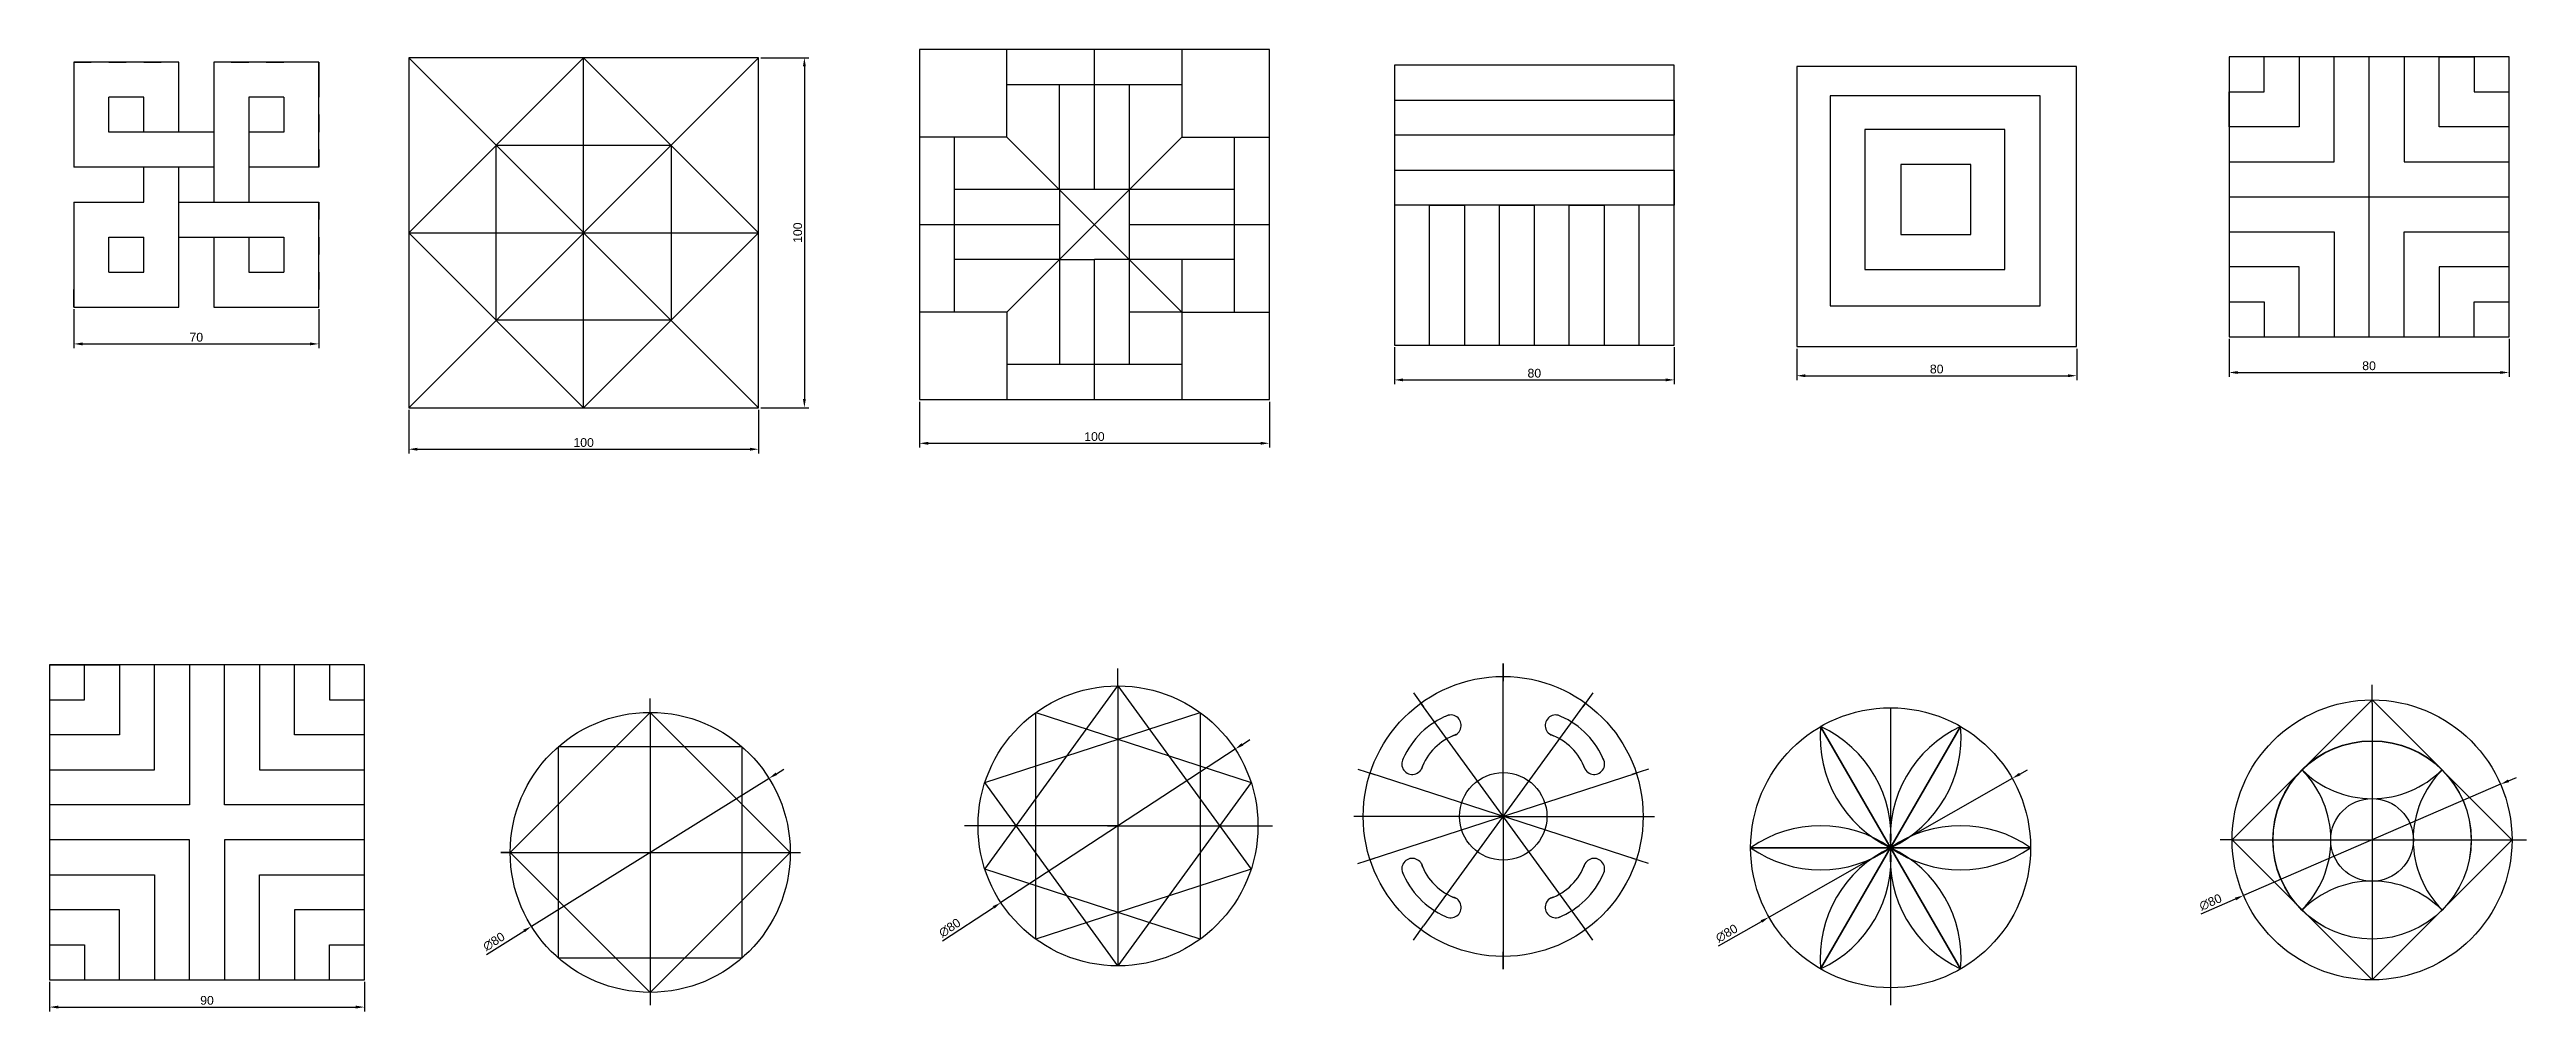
# Model space of a CAD drawing. Header units: millimetres. Extents: x 213 to 1903, y 1467 to 2006.
# Drawn here: x 213 to 921, y 1698 to 1973 of the extents above; entities that cross this region are included whole.
import ezdxf

# ---------------------------------------------------------------- set-up
doc = ezdxf.new("R2010")
doc.units = ezdxf.units.MM
doc.styles.get("Standard").update_dxf_attribs({"font": 'arial.ttf'})
doc.dimstyles.new('ISO-25', dxfattribs={"dimtxt": 2.5, "dimasz": 2.5, "dimexe": 1.25, "dimexo": 0.625, "dimtad": 1, "dimtxsty": 'Standard', "dimcen": 2.5, "dimadec": 0, "dimazin": 0, "dimtfac": 1, "dimtmove": 0, "dimatfit": 3, "dimfxl": 1, "dimarcsym": 0})

msp = doc.modelspace()

# ---------------------------------------------------------------- blocks, each defined once
blk = doc.blocks.new('*D1')
at = {"color": 0, "lineweight": -2, "transparency": 16777216}
for p, q in [((315.57, 1869.81), (315.57, 1857.32)), ((415.57, 1869.81), (415.57, 1857.32)), ((318.07, 1858.57), (413.07, 1858.57))]:
    blk.add_line(p, q, dxfattribs=at)
at = {"color": 0, "transparency": 16777216}
for points in [[(318.07, 1858.99), (318.07, 1858.15), (315.57, 1858.57)], [(413.07, 1858.99), (413.07, 1858.15), (415.57, 1858.57)]]:
    blk.add_solid(points, dxfattribs=at)
at = {"layer": 'Defpoints', "color": 0, "transparency": 16777216}
for p in [(315.57, 1870.44), (415.57, 1870.44), (415.57, 1858.57)]:
    blk.add_point(p, dxfattribs=at)
at = {"color": 0, "transparency": 16777216, "insert": (365.57, 1860.47), "char_height": 2.5, "attachment_point": 5}
blk.add_mtext('100', dxfattribs=at)
blk = doc.blocks.new('*D6')
at = {"color": 0, "lineweight": -2, "transparency": 16777216}
for p, q in [((212.94, 1706.37), (212.94, 1697.93)), ((302.94, 1706.37), (302.94, 1697.93)), ((215.44, 1699.18), (300.44, 1699.18))]:
    blk.add_line(p, q, dxfattribs=at)
at = {"color": 0, "transparency": 16777216}
for points in [[(215.44, 1699.59), (215.44, 1698.76), (212.94, 1699.18)], [(300.44, 1699.59), (300.44, 1698.76), (302.94, 1699.18)]]:
    blk.add_solid(points, dxfattribs=at)
at = {"layer": 'Defpoints', "color": 0, "transparency": 16777216}
for p in [(212.94, 1706.99), (302.94, 1706.99), (302.94, 1699.18)]:
    blk.add_point(p, dxfattribs=at)
at = {"color": 0, "transparency": 16777216, "insert": (257.94, 1701.08), "char_height": 2.5, "attachment_point": 5}
blk.add_mtext('90', dxfattribs=at)
blk = doc.blocks.new('*D15')
at = {"color": 0, "lineweight": -2, "transparency": 16777216}
for p, q in [((418.55, 1764.53), (350.64, 1722.23)), ((420.67, 1765.85), (422.79, 1767.18)), ((337.77, 1714.22), (348.52, 1720.91))]:
    blk.add_line(p, q, dxfattribs=at)
at = {"color": 0, "transparency": 16777216}
for points in [[(420.45, 1766.21), (420.89, 1765.5), (418.55, 1764.53)], [(348.3, 1721.27), (348.74, 1720.56), (350.64, 1722.23)]]:
    blk.add_solid(points, dxfattribs=at)
at = {"layer": 'Defpoints', "color": 0, "transparency": 16777216}
for p in [(418.55, 1764.53), (350.64, 1722.23)]:
    blk.add_point(p, dxfattribs=at)
at = {"color": 0, "transparency": 16777216, "insert": (339.93, 1717.88), "char_height": 2.5, "attachment_point": 5, "rotation": 31.91937}
blk.add_mtext('∅80', dxfattribs=at)
blk = doc.blocks.new('*D35')
at = {"color": 0, "lineweight": -2, "transparency": 16777216}
for p, q in [((219.88, 1898.57), (219.88, 1887.41)), ((289.88, 1898.57), (289.88, 1887.41)), ((222.38, 1888.66), (287.38, 1888.66))]:
    blk.add_line(p, q, dxfattribs=at)
at = {"color": 0, "transparency": 16777216}
for points in [[(222.38, 1889.08), (222.38, 1888.25), (219.88, 1888.66)], [(287.38, 1889.08), (287.38, 1888.25), (289.88, 1888.66)]]:
    blk.add_solid(points, dxfattribs=at)
at = {"layer": 'Defpoints', "color": 0, "transparency": 16777216}
for p in [(219.88, 1899.19), (289.88, 1899.19), (289.88, 1888.66)]:
    blk.add_point(p, dxfattribs=at)
at = {"color": 0, "transparency": 16777216, "insert": (254.88, 1890.56), "char_height": 2.5, "attachment_point": 5}
blk.add_mtext('70', dxfattribs=at)
blk = doc.blocks.new('*D36')
at = {"color": 0, "lineweight": -2, "transparency": 16777216}
for p, q in [((416.2, 1970.44), (429.9, 1970.44)), ((428.65, 1967.94), (428.65, 1872.94)), ((416.2, 1870.44), (429.9, 1870.44))]:
    blk.add_line(p, q, dxfattribs=at)
at = {"color": 0, "transparency": 16777216}
for points in [[(428.24, 1967.94), (429.07, 1967.94), (428.65, 1970.44)], [(428.24, 1872.94), (429.07, 1872.94), (428.65, 1870.44)]]:
    blk.add_solid(points, dxfattribs=at)
at = {"layer": 'Defpoints', "color": 0, "transparency": 16777216}
for p in [(415.57, 1970.44), (415.57, 1870.44), (428.65, 1870.44)]:
    blk.add_point(p, dxfattribs=at)
at = {"color": 0, "transparency": 16777216, "insert": (426.75, 1920.44), "char_height": 2.5, "attachment_point": 5, "rotation": 90}
blk.add_mtext('100', dxfattribs=at)
blk = doc.blocks.new('*D2')
at = {"color": 0, "lineweight": -2, "transparency": 16777216}
for p, q in [((461.54, 1872.15), (461.54, 1859.02)), ((561.54, 1872.15), (561.54, 1859.02)), ((464.04, 1860.27), (559.04, 1860.27))]:
    blk.add_line(p, q, dxfattribs=at)
at = {"color": 0, "transparency": 16777216}
for points in [[(464.04, 1860.68), (464.04, 1859.85), (461.54, 1860.27)], [(559.04, 1860.68), (559.04, 1859.85), (561.54, 1860.27)]]:
    blk.add_solid(points, dxfattribs=at)
at = {"layer": 'Defpoints', "color": 0, "transparency": 16777216}
for p in [(461.54, 1872.77), (561.54, 1872.77), (561.54, 1860.27)]:
    blk.add_point(p, dxfattribs=at)
at = {"color": 0, "transparency": 16777216, "insert": (511.54, 1862.17), "char_height": 2.5, "attachment_point": 5}
blk.add_mtext('100', dxfattribs=at)
blk = doc.blocks.new('*D12')
at = {"color": 0, "lineweight": -2, "transparency": 16777216}
for p, q in [((551.73, 1772.87), (484.81, 1729.04)), ((553.82, 1774.24), (555.91, 1775.61)), ((468.12, 1718.11), (482.72, 1727.67))]:
    blk.add_line(p, q, dxfattribs=at)
at = {"color": 0, "transparency": 16777216}
for points in [[(553.59, 1774.59), (554.05, 1773.9), (551.73, 1772.87)], [(482.49, 1728.02), (482.94, 1727.32), (484.81, 1729.04)]]:
    blk.add_solid(points, dxfattribs=at)
at = {"layer": 'Defpoints', "color": 0, "transparency": 16777216}
for p in [(551.73, 1772.87), (484.81, 1729.04)]:
    blk.add_point(p, dxfattribs=at)
at = {"color": 0, "transparency": 16777216, "insert": (470.19, 1721.82), "char_height": 2.5, "attachment_point": 5, "rotation": 33.22462}
blk.add_mtext('∅80', dxfattribs=at)
blk = doc.blocks.new('*D3')
at = {"color": 0, "lineweight": -2, "transparency": 16777216}
for p, q in [((597.24, 1887.72), (597.24, 1877.13)), ((677.24, 1887.72), (677.24, 1877.13)), ((599.74, 1878.38), (674.74, 1878.38))]:
    blk.add_line(p, q, dxfattribs=at)
at = {"color": 0, "transparency": 16777216}
for points in [[(599.74, 1878.8), (599.74, 1877.96), (597.24, 1878.38)], [(674.74, 1878.8), (674.74, 1877.96), (677.24, 1878.38)]]:
    blk.add_solid(points, dxfattribs=at)
at = {"layer": 'Defpoints', "color": 0, "transparency": 16777216}
for p in [(597.24, 1888.34), (677.24, 1888.34), (677.24, 1878.38)]:
    blk.add_point(p, dxfattribs=at)
at = {"color": 0, "transparency": 16777216, "insert": (637.24, 1880.28), "char_height": 2.5, "attachment_point": 5}
blk.add_mtext('80', dxfattribs=at)
blk = doc.blocks.new('*D5')
at = {"color": 0, "lineweight": -2, "transparency": 16777216}
for p, q in [((712.22, 1887.3), (712.22, 1878.32)), ((792.22, 1887.3), (792.22, 1878.32)), ((714.72, 1879.57), (789.72, 1879.57))]:
    blk.add_line(p, q, dxfattribs=at)
at = {"color": 0, "transparency": 16777216}
for points in [[(714.72, 1879.99), (714.72, 1879.15), (712.22, 1879.57)], [(789.72, 1879.99), (789.72, 1879.15), (792.22, 1879.57)]]:
    blk.add_solid(points, dxfattribs=at)
at = {"layer": 'Defpoints', "color": 0, "transparency": 16777216}
for p in [(712.22, 1887.92), (792.22, 1887.92), (792.22, 1879.57)]:
    blk.add_point(p, dxfattribs=at)
at = {"color": 0, "transparency": 16777216, "insert": (752.22, 1881.47), "char_height": 2.5, "attachment_point": 5}
blk.add_mtext('80', dxfattribs=at)
blk = doc.blocks.new('*U16')
at = {"color": 1}
blk.add_line((0, 2.5), (0, -2.5), dxfattribs=at)
blk = doc.blocks.new('*U17')
at = {"color": 0, "linetype": 'ByBlock', "lineweight": -2, "transparency": 16777216}
blk.add_blockref('*U16', (916.52, 1842.95), dxfattribs=at)
for p, rotation in [((892.32, 1835.09), 36), ((940.71, 1835.09), 324.0000000000001), ((877.37, 1814.51), 72), ((955.67, 1814.51), 288), ((877.37, 1789.07), 108), ((955.67, 1789.07), 252), ((892.32, 1768.49), 144), ((940.71, 1768.49), 216), ((916.52, 1760.63), 180)]:
    blk.add_blockref('*U16', p, dxfattribs=dict(at, rotation=rotation))
blk = doc.blocks.new('*U20')
for centre, radius, start, end in [((-5.49, 5.49), 3, 60, 257.90373), ((-13.36, -13.36), 23.4, 21.71959, 66.40331), ((-12.36, -12.36), 16.17, 19.39376, 70.60624), ((5.49, -5.49), 3, 192.09627, 30)]:
    blk.add_arc(centre, radius, start, end)
blk = doc.blocks.new('*U21')
at = {"color": 0, "linetype": 'ByBlock', "lineweight": -2, "transparency": 16777216}
for p, rotation in [((896.03, 1822.28), 89.99999999999999), ((896.03, 1781.3), 180), ((937.01, 1781.3), 270)]:
    blk.add_blockref('*U20', p, dxfattribs=dict(at, rotation=rotation))
blk.add_blockref('*U20', (937.01, 1822.28), dxfattribs=at)
blk = doc.blocks.new('*U24')
blk.add_line((0, 6.31), (80, 6.31))
for centre, start, end in [((60, -22.26), 55, 125), ((60, -22.26), 55, 125), ((60, 34.87), 235, 305)]:
    blk.add_arc(centre, 34.87, start, end)
blk = doc.blocks.new('*U25')
at = {"color": 0, "linetype": 'ByBlock', "lineweight": -2, "transparency": 16777216}
for p, rotation in [((686.66, 1763.44), 59.99999999999997), ((726.66, 1769.75), 120), ((715.74, 1839.03), 239.9999999999999), ((675.74, 1832.72), 299.9999999999999), ((741.2, 1807.54), 180)]:
    blk.add_blockref('*U24', p, dxfattribs=dict(at, rotation=rotation))
blk.add_blockref('*U24', (661.2, 1794.93), dxfattribs=at)
blk = doc.blocks.new('*D26')
at = {"color": 0, "lineweight": -2, "transparency": 16777216}
for p, q in [((773.8, 1764.52), (704.31, 1724.89)), ((775.98, 1765.76), (778.15, 1767)), ((689.91, 1716.68), (702.14, 1723.65))]:
    blk.add_line(p, q, dxfattribs=at)
at = {"color": 0, "transparency": 16777216}
for points in [[(775.77, 1766.12), (776.18, 1765.4), (773.8, 1764.52)], [(701.93, 1724.01), (702.35, 1723.29), (704.31, 1724.89)]]:
    blk.add_solid(points, dxfattribs=at)
at = {"layer": 'Defpoints', "color": 0, "transparency": 16777216}
for p in [(773.8, 1764.52), (704.31, 1724.89)]:
    blk.add_point(p, dxfattribs=at)
at = {"color": 0, "transparency": 16777216, "insert": (692.21, 1720.26), "char_height": 2.5, "attachment_point": 5, "rotation": 29.69474}
blk.add_mtext('∅80', dxfattribs=at)
blk = doc.blocks.new('*D4')
at = {"color": 0, "lineweight": -2, "transparency": 16777216}
for p, q in [((835.77, 1890.08), (835.77, 1879.24)), ((915.77, 1890.08), (915.77, 1879.24)), ((838.27, 1880.49), (913.27, 1880.49))]:
    blk.add_line(p, q, dxfattribs=at)
at = {"color": 0, "transparency": 16777216}
for points in [[(838.27, 1880.91), (838.27, 1880.08), (835.77, 1880.49)], [(913.27, 1880.91), (913.27, 1880.08), (915.77, 1880.49)]]:
    blk.add_solid(points, dxfattribs=at)
at = {"layer": 'Defpoints', "color": 0, "transparency": 16777216}
for p in [(835.77, 1890.71), (915.77, 1890.71), (915.77, 1880.49)]:
    blk.add_point(p, dxfattribs=at)
at = {"color": 0, "transparency": 16777216, "insert": (875.77, 1882.4), "char_height": 2.5, "attachment_point": 5}
blk.add_mtext('80', dxfattribs=at)
blk = doc.blocks.new('*U29')
blk.add_arc((24.08, 0.03), 28.24, 135.01839, 225.12554)
blk = doc.blocks.new('*U30')
at = {"color": 0, "linetype": 'ByBlock', "lineweight": -2, "transparency": 16777216}
for p, rotation in [((860.71, 1818), 180), ((876.65, 1833.9), 90.00000000000006), ((876.6, 1802.06), 270.0000000000001)]:
    blk.add_blockref('*U29', p, dxfattribs=dict(at, rotation=rotation))
blk.add_blockref('*U29', (892.54, 1817.95), dxfattribs=at)
blk = doc.blocks.new('*D31')
at = {"color": 0, "lineweight": -2, "transparency": 16777216}
for p, q in [((913.34, 1762.83), (839.91, 1731.07)), ((915.63, 1763.82), (917.93, 1764.81)), ((827.79, 1725.83), (837.62, 1730.08))]:
    blk.add_line(p, q, dxfattribs=at)
at = {"color": 0, "transparency": 16777216}
for points in [[(915.47, 1764.2), (915.8, 1763.44), (913.34, 1762.83)], [(837.45, 1730.46), (837.78, 1729.69), (839.91, 1731.07)]]:
    blk.add_solid(points, dxfattribs=at)
at = {"layer": 'Defpoints', "color": 0, "transparency": 16777216}
for p in [(913.34, 1762.83), (839.91, 1731.07)]:
    blk.add_point(p, dxfattribs=at)
at = {"color": 0, "transparency": 16777216, "insert": (830.47, 1729.13), "char_height": 2.5, "attachment_point": 5, "rotation": 23.39071}
blk.add_mtext('∅80', dxfattribs=at)

# ---------------------------------------------------------------- dimensions: what is measured, and where the dimension line sits
at = {"color": 1}
dim = msp.add_linear_dim(base=(428.653, 1870.436), p1=(415.573, 1970.436), p2=(415.573, 1870.436), angle=90, dimstyle='ISO-25', dxfattribs=at)
dim.commit()
dim.dimension.update_dxf_attribs({"geometry": '*D36', "text_midpoint": (426.751, 1920.436)})
for base, p1, p2, picture, middle in [((289.882, 1888.663), (219.882, 1899.194), (289.882, 1899.194), '*D35', (254.882, 1890.564)), ((415.573, 1858.57), (315.573, 1870.436), (415.573, 1870.436), '*D1', (365.573, 1860.472))]:
    dim = msp.add_linear_dim(base=base, p1=p1, p2=p2, dimstyle='ISO-25', dxfattribs=at)
    dim.commit()
    dim.dimension.update_dxf_attribs({"geometry": picture, "text_midpoint": middle})
for base, p1, p2, picture, middle in [((915.771, 1880.494), (835.771, 1890.709), (915.771, 1890.709), '*D4', (875.771, 1882.395)), ((677.241, 1878.379), (597.241, 1888.344), (677.241, 1888.344), '*D3', (637.241, 1880.28)), ((792.219, 1879.569), (712.219, 1887.92), (792.219, 1887.92), '*D5', (752.219, 1881.47)), ((561.542, 1860.265), (461.542, 1872.77), (561.542, 1872.77), '*D2', (511.542, 1862.167)), ((302.945, 1699.177), (212.945, 1706.994), (302.945, 1706.994), '*D6', (257.945, 1701.078))]:
    dim = msp.add_linear_dim(base=base, p1=p1, p2=p2, dimstyle='ISO-25')
    dim.commit()
    dim.dimension.update_dxf_attribs({"geometry": picture, "text_midpoint": middle})
for p1, p2, picture, middle in [((551.729, 1772.874), (484.807, 1729.04), '*D12', (471.271, 1720.174)), ((418.547, 1764.533), (350.643, 1722.235), '*D15', (340.972, 1716.211)), ((773.805, 1764.52), (704.31, 1724.89), '*D26', (693.182, 1718.543)), ((913.338, 1762.829), (839.913, 1731.069), '*D31', (831.252, 1727.323))]:
    dim = msp.add_diameter_dim_2p(p1=p1, p2=p2, dimstyle='ISO-25', dxfattribs=at)
    dim.commit()
    dim.dimension.update_dxf_attribs({"geometry": picture, "text_midpoint": middle, "dimtype": 163})

# ---------------------------------------------------------------- linework, layer by layer
for p, q in [((219.882, 1969.194), (219.882, 1939.194)), ((219.882, 1969.194), (219.882, 1964.194)), ((219.882, 1969.194), (224.882, 1969.194)), ((219.882, 1969.194), (224.882, 1969.194)), ((219.882, 1969.194), (219.882, 1964.194)), ((249.882, 1969.194), (219.882, 1969.194)), ((229.882, 1969.194), (234.882, 1969.194)), ((239.882, 1969.194), (244.882, 1969.194)), ((249.882, 1949.194), (249.882, 1969.194)), ((289.882, 1969.194), (259.882, 1969.194)), ((259.882, 1969.194), (259.882, 1929.194)), ((264.882, 1969.194), (269.882, 1969.194)), ((274.882, 1969.194), (279.882, 1969.194)), ((289.882, 1969.194), (289.882, 1964.194)), ((289.882, 1939.194), (289.882, 1969.194)), ((415.573, 1970.436), (315.573, 1970.436)), ((315.573, 1970.436), (315.573, 1870.436)), ((365.573, 1970.436), (315.573, 1920.436)), ((315.573, 1970.436), (415.573, 1870.436)), ((315.573, 1870.436), (415.573, 1970.436)), ((365.573, 1870.436), (365.573, 1970.436)), ((415.573, 1920.436), (365.573, 1970.436)), ((415.573, 1870.436), (415.573, 1970.436)), ((561.542, 1972.77), (461.542, 1972.77)), ((461.542, 1972.77), (461.542, 1872.77)), ((461.542, 1972.77), (461.542, 1962.77)), ((486.542, 1947.77), (486.542, 1972.77)), ((511.542, 1932.77), (511.542, 1972.77)), ((536.542, 1972.77), (536.542, 1947.77)), ((561.542, 1872.77), (561.542, 1972.77)), ((597.241, 1968.344), (597.241, 1888.344)), ((677.241, 1968.344), (597.241, 1968.344)), ((597.241, 1968.344), (597.241, 1958.344)), ((677.241, 1888.344), (677.241, 1968.344)), ((712.219, 1967.92), (712.219, 1887.92)), ((792.219, 1967.92), (712.219, 1967.92)), ((792.219, 1887.92), (792.219, 1967.92)), ((835.771, 1970.709), (835.771, 1890.709)), ((915.771, 1970.709), (835.771, 1970.709)), ((845.771, 1960.709), (845.771, 1970.709)), ((855.771, 1970.709), (855.771, 1950.709)), ((865.771, 1940.709), (865.771, 1970.709)), ((875.771, 1890.709), (875.771, 1970.709)), ((885.771, 1970.709), (885.771, 1940.709)), ((895.771, 1950.709), (895.771, 1970.709)), ((895.771, 1970.709), (905.771, 1970.709)), ((905.771, 1970.709), (905.771, 1960.709)), ((915.771, 1890.709), (915.771, 1970.709)), ((289.882, 1964.194), (289.882, 1959.194)), ((486.542, 1962.77), (536.542, 1962.77)), ((501.542, 1932.77), (501.542, 1962.77)), ((521.542, 1932.77), (521.542, 1962.77)), ((835.771, 1950.709), (835.771, 1960.709)), ((835.771, 1960.709), (845.771, 1960.709)), ((905.771, 1960.709), (915.771, 1960.709)), ((219.882, 1959.194), (219.882, 1954.194)), ((239.882, 1959.194), (229.882, 1959.194)), ((229.882, 1949.194), (229.882, 1959.194)), ((239.882, 1949.194), (239.882, 1959.194)), ((269.882, 1959.194), (269.882, 1929.194)), ((279.882, 1959.194), (269.882, 1959.194)), ((279.882, 1959.194), (279.882, 1949.194)), ((289.882, 1954.194), (289.882, 1949.194)), ((597.241, 1958.344), (677.241, 1958.344)), ((677.241, 1958.344), (677.241, 1948.344)), ((721.826, 1959.539), (721.826, 1899.539)), ((781.826, 1959.539), (721.826, 1959.539)), ((781.826, 1899.539), (781.826, 1959.539)), ((219.882, 1949.194), (219.882, 1944.194)), ((259.882, 1949.194), (229.882, 1949.194)), ((279.882, 1949.194), (269.882, 1949.194)), ((486.542, 1947.77), (461.542, 1947.77)), ((471.542, 1897.77), (471.542, 1947.77)), ((486.542, 1947.77), (536.542, 1897.77)), ((486.542, 1897.77), (536.542, 1947.77)), ((536.542, 1947.77), (561.542, 1947.77)), ((551.542, 1897.77), (551.542, 1947.77)), ((677.241, 1948.344), (597.241, 1948.344)), ((597.241, 1948.344), (597.241, 1938.344)), ((731.65, 1949.917), (731.65, 1909.917)), ((771.65, 1949.917), (731.65, 1949.917)), ((771.65, 1909.917), (771.65, 1949.917)), ((855.771, 1950.709), (835.771, 1950.709)), ((915.771, 1950.709), (895.771, 1950.709)), ((289.882, 1944.194), (289.882, 1939.194)), ((340.573, 1945.436), (390.573, 1945.436)), ((340.573, 1895.436), (340.573, 1945.436)), ((390.573, 1945.436), (390.573, 1895.436)), ((741.983, 1939.938), (741.983, 1919.938)), ((761.983, 1939.938), (741.983, 1939.938)), ((761.983, 1919.938), (761.983, 1939.938)), ((835.771, 1940.709), (865.771, 1940.709)), ((885.771, 1940.709), (915.771, 1940.709)), ((259.882, 1939.194), (219.882, 1939.194)), ((239.882, 1929.194), (239.882, 1939.194)), ((249.882, 1899.194), (249.882, 1939.194)), ((289.882, 1939.194), (269.882, 1939.194)), ((501.542, 1932.77), (471.542, 1932.77)), ((511.542, 1932.77), (501.542, 1932.77)), ((501.542, 1932.77), (501.542, 1912.77)), ((551.542, 1932.77), (511.542, 1932.77)), ((521.542, 1922.77), (521.542, 1932.77)), ((597.241, 1938.344), (677.241, 1938.344)), ((677.241, 1938.344), (677.241, 1928.344)), ((219.882, 1929.194), (239.882, 1929.194)), ((219.882, 1929.194), (219.882, 1899.194)), ((249.882, 1929.194), (289.882, 1929.194)), ((289.882, 1899.194), (289.882, 1929.194)), ((289.882, 1929.194), (289.882, 1924.194)), ((289.882, 1929.194), (289.882, 1924.194)), ((677.241, 1928.344), (597.241, 1928.344)), ((607.241, 1888.344), (607.241, 1928.344)), ((607.241, 1928.344), (617.241, 1928.344)), ((617.241, 1928.344), (617.241, 1888.344)), ((627.241, 1888.344), (627.241, 1928.344)), ((627.241, 1928.344), (637.241, 1928.344)), ((637.241, 1928.344), (637.241, 1888.344)), ((647.241, 1888.344), (647.241, 1928.344)), ((647.241, 1928.344), (657.241, 1928.344)), ((657.241, 1928.344), (657.241, 1888.344)), ((667.241, 1888.344), (667.241, 1928.344)), ((835.771, 1930.709), (915.771, 1930.709)), ((835.771, 1930.709), (835.771, 1920.709)), ((219.882, 1924.194), (219.882, 1919.194)), ((229.882, 1909.194), (229.882, 1919.194)), ((229.882, 1919.194), (239.882, 1919.194)), ((239.882, 1909.194), (239.882, 1919.194)), ((249.882, 1919.194), (279.882, 1919.194)), ((259.882, 1919.194), (259.882, 1899.194)), ((269.882, 1919.194), (269.882, 1909.194)), ((279.882, 1919.194), (279.882, 1909.194)), ((289.882, 1919.194), (289.882, 1914.194)), ((315.573, 1920.436), (415.573, 1920.436)), ((315.573, 1920.436), (365.573, 1870.436)), ((365.573, 1870.436), (415.573, 1920.436)), ((461.542, 1922.77), (501.542, 1922.77)), ((521.542, 1922.77), (561.542, 1922.77)), ((521.542, 1882.77), (521.542, 1922.77)), ((741.983, 1919.938), (761.983, 1919.938)), ((835.771, 1920.709), (865.771, 1920.709)), ((865.771, 1920.709), (865.771, 1890.709)), ((885.771, 1890.709), (885.771, 1920.709)), ((885.771, 1920.709), (915.771, 1920.709)), ((219.882, 1914.194), (219.882, 1909.194)), ((501.542, 1912.77), (471.542, 1912.77)), ((501.542, 1912.77), (511.542, 1912.77)), ((501.542, 1912.77), (501.542, 1882.77)), ((511.542, 1872.77), (511.542, 1912.77)), ((551.542, 1912.77), (511.542, 1912.77)), ((536.542, 1912.77), (536.542, 1897.77)), ((219.882, 1899.194), (219.882, 1904.194)), ((229.882, 1909.194), (239.882, 1909.194)), ((269.882, 1909.194), (279.882, 1909.194)), ((289.882, 1909.194), (289.882, 1904.194)), ((289.882, 1899.194), (289.882, 1904.194)), ((731.65, 1909.917), (771.65, 1909.917)), ((855.771, 1910.709), (835.771, 1910.709)), ((855.771, 1890.709), (855.771, 1910.709)), ((915.771, 1910.709), (895.771, 1910.709)), ((895.771, 1910.709), (895.771, 1890.709)), ((219.882, 1899.194), (249.882, 1899.194)), ((224.882, 1899.194), (229.882, 1899.194)), ((234.882, 1899.194), (239.882, 1899.194)), ((244.882, 1899.194), (249.882, 1899.194)), ((259.882, 1899.194), (264.882, 1899.194)), ((259.882, 1899.194), (289.882, 1899.194)), ((269.882, 1899.194), (274.882, 1899.194)), ((279.882, 1899.194), (284.882, 1899.194)), ((486.542, 1897.77), (461.542, 1897.77)), ((486.542, 1897.77), (486.542, 1872.77)), ((536.542, 1897.77), (521.542, 1897.77)), ((536.542, 1897.77), (536.542, 1872.77)), ((536.542, 1897.77), (561.542, 1897.77)), ((721.826, 1899.539), (781.826, 1899.539)), ((835.771, 1900.709), (845.771, 1900.709)), ((845.771, 1900.709), (845.771, 1890.709)), ((905.771, 1890.709), (905.771, 1900.709)), ((905.771, 1900.709), (915.771, 1900.709)), ((390.573, 1895.436), (340.573, 1895.436)), ((835.771, 1890.709), (915.771, 1890.709)), ((895.771, 1890.709), (905.771, 1890.709)), ((597.241, 1888.344), (677.241, 1888.344)), ((597.241, 1888.344), (607.241, 1888.344)), ((617.241, 1888.344), (627.241, 1888.344)), ((637.241, 1888.344), (647.241, 1888.344)), ((657.241, 1888.344), (667.241, 1888.344)), ((712.219, 1887.92), (792.219, 1887.92)), ((536.542, 1882.77), (486.542, 1882.77)), ((561.542, 1872.77), (561.542, 1882.77)), ((315.573, 1870.436), (415.573, 1870.436)), ((461.542, 1872.77), (561.542, 1872.77)), ((461.542, 1872.77), (561.542, 1872.77)), ((212.945, 1796.994), (212.945, 1706.994)), ((302.945, 1796.994), (212.945, 1796.994)), ((212.945, 1796.994), (212.945, 1786.994)), ((212.945, 1796.994), (232.945, 1796.994)), ((222.945, 1786.994), (222.945, 1796.994)), ((232.945, 1796.994), (232.945, 1776.994)), ((242.945, 1766.994), (242.945, 1796.994)), ((252.945, 1796.994), (252.945, 1756.994)), ((262.945, 1756.994), (262.945, 1796.994)), ((282.945, 1796.994), (272.945, 1796.994)), ((272.945, 1796.994), (272.945, 1766.994)), ((282.945, 1776.994), (282.945, 1796.994)), ((292.945, 1796.994), (292.945, 1786.994)), ((302.945, 1706.994), (302.945, 1796.994)), ((480.226, 1738.596), (518.268, 1790.957)), ((518.268, 1790.957), (556.31, 1738.596)), ((212.945, 1786.994), (222.945, 1786.994)), ((292.945, 1786.994), (302.945, 1786.994)), ((836.625, 1746.949), (876.625, 1786.949)), ((876.619, 1786.943), (916.619, 1746.943)), ((232.945, 1776.994), (212.945, 1776.994)), ((302.945, 1776.994), (282.945, 1776.994)), ((344.595, 1743.384), (384.595, 1783.384)), ((384.595, 1783.384), (424.595, 1743.384)), ((480.226, 1763.318), (541.779, 1783.318)), ((494.757, 1718.596), (494.757, 1783.318)), ((494.757, 1783.318), (556.31, 1763.318)), ((541.779, 1783.318), (541.779, 1718.596)), ((410.854, 1773.558), (358.336, 1773.558)), ((358.336, 1773.558), (358.336, 1713.21)), ((410.854, 1713.21), (410.854, 1773.558)), ((212.945, 1766.994), (242.945, 1766.994)), ((272.945, 1766.994), (302.945, 1766.994)), ((518.268, 1710.957), (480.226, 1763.318)), ((556.31, 1763.318), (518.268, 1710.957)), ((252.945, 1756.994), (212.945, 1756.994)), ((302.945, 1756.994), (262.945, 1756.994)), ((302.945, 1756.994), (302.945, 1756.994)), ((518.268, 1750.957), (518.268, 1750.957)), ((518.268, 1750.957), (518.268, 1750.957)), ((252.945, 1746.994), (212.945, 1746.994)), ((252.945, 1706.994), (252.945, 1746.994)), ((302.945, 1746.994), (262.945, 1746.994)), ((262.945, 1746.994), (262.945, 1706.994)), ((384.595, 1703.384), (344.595, 1743.384)), ((424.595, 1743.384), (384.595, 1703.384)), ((384.595, 1743.384), (384.595, 1743.384)), ((876.625, 1706.949), (836.625, 1746.949)), ((876.625, 1746.949), (876.625, 1746.949)), ((876.625, 1746.949), (876.625, 1746.949)), ((916.625, 1746.949), (876.625, 1706.949)), ((212.945, 1736.994), (242.945, 1736.994)), ((242.945, 1736.994), (242.945, 1706.994)), ((272.945, 1706.994), (272.945, 1736.994)), ((272.945, 1736.994), (302.945, 1736.994)), ((541.779, 1718.596), (480.226, 1738.596)), ((556.31, 1738.596), (494.757, 1718.596)), ((232.945, 1726.994), (212.945, 1726.994)), ((232.945, 1706.994), (232.945, 1726.994)), ((302.945, 1726.994), (282.945, 1726.994)), ((282.945, 1726.994), (282.945, 1706.994)), ((212.945, 1716.994), (222.945, 1716.994)), ((222.945, 1716.994), (222.945, 1706.994)), ((292.945, 1706.994), (292.945, 1716.994)), ((292.945, 1716.994), (302.945, 1716.994)), ((358.336, 1713.21), (410.854, 1713.21)), ((212.945, 1706.994), (302.945, 1706.994)), ((212.945, 1706.994), (252.945, 1706.994)), ((222.945, 1706.994), (232.945, 1706.994))]:
    msp.add_line(p, q)
at = {"color": 1}
for p, q in [((518.268, 1790.957), (518.268, 1795.916)), ((518.268, 1790.957), (518.268, 1710.957)), ((628.344, 1753.66), (628.344, 1797.324)), ((876.625, 1786.047), (876.625, 1791.258)), ((384.595, 1783.384), (384.595, 1787.344)), ((651.855, 1721.3), (604.832, 1786.021)), ((605.618, 1722.381), (651.855, 1786.021)), ((739.057, 1784.705), (739.057, 1699.733)), ((876.625, 1786.047), (876.625, 1706.949)), ((384.595, 1783.384), (384.595, 1703.384)), ((590.301, 1741.3), (666.386, 1766.021)), ((666.386, 1741.3), (590.301, 1766.021)), ((518.268, 1750.957), (474.401, 1750.957)), ((515.296, 1750.957), (518.268, 1750.957)), ((518.268, 1750.957), (562.407, 1750.957)), ((628.344, 1753.66), (585.631, 1753.66)), ((628.344, 1753.66), (671.597, 1753.66)), ((628.344, 1753.66), (628.344, 1709.997)), ((344.595, 1743.384), (341.933, 1743.384)), ((341.933, 1743.384), (427.567, 1743.384)), ((344.595, 1743.384), (424.595, 1743.384)), ((836.625, 1746.949), (833.222, 1746.949)), ((836.625, 1746.949), (916.625, 1746.949)), ((916.619, 1746.943), (920.754, 1746.949)), ((384.595, 1703.384), (384.595, 1703.384)), ((384.595, 1703.384), (384.595, 1699.721))]:
    msp.add_line(p, q, dxfattribs=at)
for centre, radius in [((518.268, 1750.957), 40), ((739.057, 1744.705), 40), ((876.625, 1746.949), 40), ((876.625, 1746.949), 40), ((876.625, 1746.949), 40), ((876.625, 1746.949), 40), ((876.625, 1746.949), 40), ((384.595, 1743.384), 40), ((876.625, 1746.949), 28.346), ((876.639, 1746.899), 28.301), ((628.344, 1753.66), 12.5), ((876.622, 1746.941), 11.806)]:
    msp.add_circle(centre, radius)
at = {"color": 7}
msp.add_circle((628.344, 1753.66), 40, dxfattribs=at)

# ---------------------------------------------------------------- block references
at = {"color": 1}
msp.add_blockref('*U17', (-288.174, -48.13), dxfattribs=at)
for name, p in [('*U21', (-288.174, -48.13)), ('*U25', (37.856, -56.53)), ('*U30', (0, -71.031))]:
    msp.add_blockref(name, p)

msp.set_redraw_order([(e.dxf.handle, doc.entitydb.next_handle()) for e in msp.query("TEXT MTEXT ATTDEF DIMENSION ARC_DIMENSION")])  # texts and dimensions are drawn at this point

doc.saveas('drawing.dxf')
